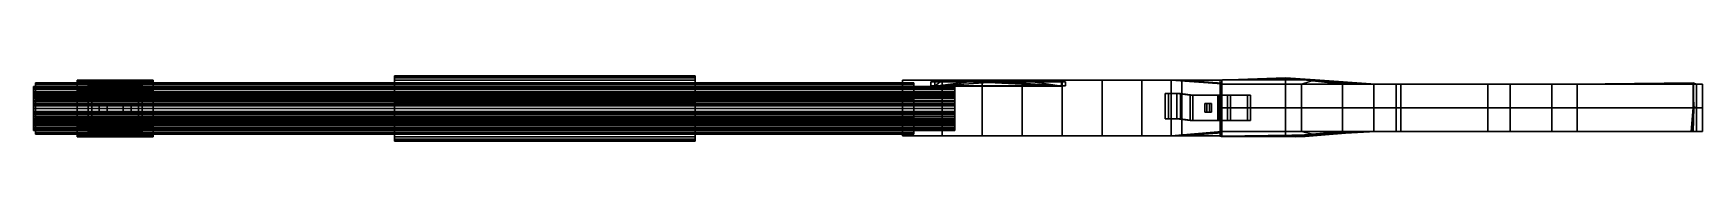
# Model space of a CAD drawing. Extents: x -2.47 to 3.04, y -0.05 to 0.17.
import ezdxf

# ---------------------------------------------------------------- set-up
doc = ezdxf.new("R2010")
doc.units = 0
for name, color, linetype in [('CORREDORA', 23, 'CONTINUOUS'), ('CUBO_6', 88, 'CONTINUOUS'), ('CUERPO', 88, 'CONTINUOUS'), ('CULATA', 88, 'CONTINUOUS'), ('GATILLO', 88, 'CONTINUOUS')]:
    doc.layers.add(name, color=color, linetype=linetype)

msp = doc.modelspace()

# ---------------------------------------------------------------- meshes
at = {"layer": 'CORREDORA'}
mesh = msp.add_polyface(dxfattribs=at)
corners = [(-1.2791, 0.0613, -0.1354), (-0.2868, 0.0613, -0.1354), (-1.2791, 0.0613, -0.2429), (-1.2791, 0.0613, -0.2429), (-0.2868, 0.0613, -0.2429), (-0.2868, 0.0613, -0.2429), (-1.2791, 0.08, -0.2412), (-1.2791, 0.08, -0.2412), (-0.2868, 0.08, -0.2412), (-0.2868, 0.08, -0.2412), (-1.2791, 0.0981, -0.2364), (-1.2791, 0.0981, -0.2364), (-0.2868, 0.0981, -0.2364), (-0.2868, 0.0981, -0.2364), (-1.2791, 0.1151, -0.2285), (-1.2791, 0.1151, -0.2285), (-0.2868, 0.1151, -0.2285), (-0.2868, 0.1151, -0.2285), (-1.2791, 0.1304, -0.2177), (-1.2791, 0.1304, -0.2177), (-0.2868, 0.1304, -0.2177), (-0.2868, 0.1304, -0.2177), (-1.2791, 0.1437, -0.2045), (-1.2791, 0.1437, -0.2045), (-0.2868, 0.1437, -0.2045), (-0.2868, 0.1437, -0.2045), (-1.2791, 0.1544, -0.1891), (-1.2791, 0.1544, -0.1891), (-0.2868, 0.1544, -0.1891), (-0.2868, 0.1544, -0.1891), (-1.2791, 0.1623, -0.1721), (-1.2791, 0.1623, -0.1721), (-0.2868, 0.1623, -0.1721), (-0.2868, 0.1623, -0.1721), (-1.2791, 0.1672, -0.154), (-1.2791, 0.1672, -0.154), (-0.2868, 0.1672, -0.154), (-0.2868, 0.1672, -0.154), (-1.2791, 0.1688, -0.1354), (-1.2791, 0.1688, -0.1354), (-0.2868, 0.1688, -0.1354), (-0.2868, 0.1688, -0.1354), (-1.2791, 0.1672, -0.1167), (-1.2791, 0.1672, -0.1167), (-0.2868, 0.1672, -0.1167), (-0.2868, 0.1672, -0.1167), (-1.2791, 0.1623, -0.0986), (-1.2791, 0.1623, -0.0986), (-0.2868, 0.1623, -0.0986), (-0.2868, 0.1623, -0.0986), (-1.2791, 0.1544, -0.0816), (-1.2791, 0.1544, -0.0816), (-0.2868, 0.1544, -0.0816), (-0.2868, 0.1544, -0.0816), (-1.2791, 0.1437, -0.0663), (-1.2791, 0.1437, -0.0663), (-0.2868, 0.1437, -0.0663), (-0.2868, 0.1437, -0.0663), (-1.2791, 0.1304, -0.053), (-1.2791, 0.1304, -0.053), (-0.2868, 0.1304, -0.053), (-0.2868, 0.1304, -0.053), (-1.2791, 0.1151, -0.0423), (-1.2791, 0.1151, -0.0423), (-0.2868, 0.1151, -0.0423), (-0.2868, 0.1151, -0.0423), (-1.2791, 0.0981, -0.0344), (-1.2791, 0.0981, -0.0344), (-0.2868, 0.0981, -0.0344), (-0.2868, 0.0981, -0.0344), (-1.2791, 0.08, -0.0295), (-1.2791, 0.08, -0.0295), (-0.2868, 0.08, -0.0295), (-0.2868, 0.08, -0.0295), (-1.2791, 0.0613, -0.0279), (-1.2791, 0.0613, -0.0279), (-0.2868, 0.0613, -0.0279), (-0.2868, 0.0613, -0.0279), (-1.2791, 0.0427, -0.0295), (-1.2791, 0.0427, -0.0295), (-0.2868, 0.0427, -0.0295), (-0.2868, 0.0427, -0.0295), (-1.2791, 0.0246, -0.0344), (-1.2791, 0.0246, -0.0344), (-0.2868, 0.0246, -0.0344), (-0.2868, 0.0246, -0.0344), (-1.2791, 0.0076, -0.0423), (-1.2791, 0.0076, -0.0423), (-0.2868, 0.0076, -0.0423), (-0.2868, 0.0076, -0.0423), (-1.2791, -0.0078, -0.053), (-1.2791, -0.0078, -0.053), (-0.2868, -0.0078, -0.053), (-0.2868, -0.0078, -0.053), (-1.2791, -0.021, -0.0663), (-1.2791, -0.021, -0.0663), (-0.2868, -0.021, -0.0663), (-0.2868, -0.021, -0.0663), (-1.2791, -0.0318, -0.0816), (-1.2791, -0.0318, -0.0816), (-0.2868, -0.0318, -0.0816), (-0.2868, -0.0318, -0.0816), (-1.2791, -0.0397, -0.0986), (-1.2791, -0.0397, -0.0986), (-0.2868, -0.0397, -0.0986), (-0.2868, -0.0397, -0.0986), (-1.2791, -0.0445, -0.1167), (-1.2791, -0.0445, -0.1167), (-0.2868, -0.0445, -0.1167), (-0.2868, -0.0445, -0.1167), (-1.2791, -0.0462, -0.1354), (-1.2791, -0.0462, -0.1354), (-0.2868, -0.0462, -0.1354), (-0.2868, -0.0462, -0.1354), (-1.2791, -0.0445, -0.154), (-1.2791, -0.0445, -0.154), (-0.2868, -0.0445, -0.154), (-0.2868, -0.0445, -0.154), (-1.2791, -0.0397, -0.1721), (-1.2791, -0.0397, -0.1721), (-0.2868, -0.0397, -0.1721), (-0.2868, -0.0397, -0.1721), (-1.2791, -0.0318, -0.1891), (-1.2791, -0.0318, -0.1891), (-0.2868, -0.0318, -0.1891), (-0.2868, -0.0318, -0.1891), (-1.2791, -0.021, -0.2045), (-1.2791, -0.021, -0.2045), (-0.2868, -0.021, -0.2045), (-0.2868, -0.021, -0.2045), (-1.2791, -0.0078, -0.2177), (-1.2791, -0.0078, -0.2177), (-0.2868, -0.0078, -0.2177), (-0.2868, -0.0078, -0.2177), (-1.2791, 0.0076, -0.2285), (-1.2791, 0.0076, -0.2285), (-0.2868, 0.0076, -0.2285), (-0.2868, 0.0076, -0.2285), (-1.2791, 0.0246, -0.2364), (-1.2791, 0.0246, -0.2364), (-0.2868, 0.0246, -0.2364), (-0.2868, 0.0246, -0.2364), (-1.2791, 0.0427, -0.2412), (-1.2791, 0.0427, -0.2412), (-0.2868, 0.0427, -0.2412), (-0.2868, 0.0427, -0.2412)]
mesh.append_faces([[corners[k] for k in face] for face in [(0, 2, 6, 6), (3, 4, 8, 7), (5, 1, 9, 9), (0, 6, 10, 10), (7, 8, 12, 11), (9, 1, 13, 13), (0, 10, 14, 14), (11, 12, 16, 15), (13, 1, 17, 17), (0, 14, 18, 18), (15, 16, 20, 19), (17, 1, 21, 21), (0, 18, 22, 22), (19, 20, 24, 23), (21, 1, 25, 25), (0, 22, 26, 26), (23, 24, 28, 27), (25, 1, 29, 29), (0, 26, 30, 30), (27, 28, 32, 31), (29, 1, 33, 33), (0, 30, 34, 34), (31, 32, 36, 35), (33, 1, 37, 37), (0, 34, 38, 38), (35, 36, 40, 39), (37, 1, 41, 41), (0, 38, 42, 42), (39, 40, 44, 43), (41, 1, 45, 45), (0, 42, 46, 46), (43, 44, 48, 47), (45, 1, 49, 49), (0, 46, 50, 50), (47, 48, 52, 51), (49, 1, 53, 53), (0, 50, 54, 54), (51, 52, 56, 55), (53, 1, 57, 57), (0, 54, 58, 58), (55, 56, 60, 59), (57, 1, 61, 61), (0, 58, 62, 62), (59, 60, 64, 63), (61, 1, 65, 65), (0, 62, 66, 66), (63, 64, 68, 67), (65, 1, 69, 69), (0, 66, 70, 70), (67, 68, 72, 71), (69, 1, 73, 73), (0, 70, 74, 74), (71, 72, 76, 75), (73, 1, 77, 77), (0, 74, 78, 78), (75, 76, 80, 79), (77, 1, 81, 81), (0, 78, 82, 82), (79, 80, 84, 83), (81, 1, 85, 85), (0, 82, 86, 86), (83, 84, 88, 87), (85, 1, 89, 89), (0, 86, 90, 90), (87, 88, 92, 91), (89, 1, 93, 93), (0, 90, 94, 94), (91, 92, 96, 95), (93, 1, 97, 97), (0, 94, 98, 98), (95, 96, 100, 99), (97, 1, 101, 101), (0, 98, 102, 102), (99, 100, 104, 103), (101, 1, 105, 105), (0, 102, 106, 106), (103, 104, 108, 107), (105, 1, 109, 109), (0, 106, 110, 110), (107, 108, 112, 111), (109, 1, 113, 113), (0, 110, 114, 114), (111, 112, 116, 115), (113, 1, 117, 117), (0, 114, 118, 118), (115, 116, 120, 119), (117, 1, 121, 121), (0, 118, 122, 122), (119, 120, 124, 123), (121, 1, 125, 125), (0, 122, 126, 126), (123, 124, 128, 127), (125, 1, 129, 129), (0, 126, 130, 130), (127, 128, 132, 131), (129, 1, 133, 133), (0, 130, 134, 134), (131, 132, 136, 135), (133, 1, 137, 137), (0, 134, 138, 138), (135, 136, 140, 139), (137, 1, 141, 141), (0, 138, 142, 142), (139, 140, 144, 143), (141, 1, 145, 145), (0, 142, 2, 2), (143, 144, 4, 3), (145, 1, 5, 5)]])
at = {"layer": 'CUBO_6'}
mesh = msp.add_polyface(dxfattribs=at)
corners = [(0.4903, 0.1364, -0.0224), (0.4903, 0.1364, 0.0942), (0.9352, 0.1364, -0.0224), (0.9352, 0.1364, 0.0942), (0.9352, 0.1491, -0.0224), (0.9352, 0.1491, 0.0942), (0.4903, 0.1491, -0.0224), (0.4903, 0.1491, 0.0942)]
mesh.append_faces([[corners[k] for k in face] for face in [(0, 1, 3, 2), (2, 3, 5, 4), (4, 5, 7, 6), (6, 7, 1, 0), (1, 7, 5, 3), (6, 0, 2, 4)]])
at = {"layer": 'CUERPO'}
mesh = msp.add_polyface(dxfattribs=at)
corners = [(0.3968, 0.1547, -0.2248), (0.3968, 0.1547, -0.1555), (0.3968, -0.0289, -0.1555), (0.3968, -0.0289, -0.2248), (0.3968, 0.1547, -0.0862), (0.3968, -0.0289, -0.0862), (0.3968, 0.1547, -0.0169), (0.3968, -0.0289, -0.0169), (0.3968, 0.1547, 0.0524), (0.3968, -0.0289, 0.0524), (0.3968, 0.1547, 0.1216), (0.3968, -0.0289, 0.1216), (0.4343, 0.0613, -0.2199), (0.4343, 0.0613, -0.1356), (0.4343, 0.076, -0.2187), (0.4343, 0.0902, -0.2149), (0.4343, 0.1035, -0.2086), (0.4343, 0.1156, -0.2002), (0.4343, 0.126, -0.1898), (0.4343, 0.1344, -0.1778), (0.4343, 0.1406, -0.1644), (0.4343, 0.1444, -0.1502), (0.4343, 0.1457, -0.1356), (0.4343, 0.1444, -0.1209), (0.4343, 0.1406, -0.1067), (0.4343, 0.1344, -0.0934), (0.4343, 0.126, -0.0813), (0.4343, 0.1156, -0.0709), (0.4343, 0.1035, -0.0625), (0.4343, 0.0902, -0.0563), (-2.4709, 0.0609, 0.1148), (0.57, 0.0609, 0.1148), (0.57, 0.0483, 0.1137), (-2.4709, 0.0483, 0.1137), (0.57, 0.0361, 0.1105), (-2.4709, 0.0361, 0.1105), (0.57, 0.0246, 0.1051), (-2.4709, 0.0246, 0.1051), (0.57, 0.0143, 0.0979), (-2.4709, 0.0143, 0.0979), (0.57, 0.0053, 0.0889), (-2.4709, 0.0053, 0.0889), (0.57, -0.0019, 0.0786), (-2.4709, -0.0019, 0.0786), (0.57, -0.0073, 0.0671), (-2.4709, -0.0073, 0.0671), (0.57, -0.0105, 0.0549), (-2.4709, -0.0105, 0.0549), (0.57, -0.0116, 0.0423), (-2.4709, -0.0116, 0.0423), (0.57, -0.0105, 0.0297), (-2.4709, -0.0105, 0.0297), (0.57, -0.0073, 0.0175), (-2.4709, -0.0073, 0.0175), (0.57, -0.0019, 0.0061), (-2.4709, -0.0019, 0.0061), (0.57, 0.0053, -0.0043), (-2.4709, 0.0053, -0.0043), (0.57, 0.0143, -0.0132), (-2.4709, 0.0143, -0.0132), (0.57, 0.0246, -0.0205), (-2.4709, 0.0246, -0.0205), (0.57, 0.0361, -0.0258), (-2.4709, 0.0361, -0.0258), (0.57, 0.0483, -0.0291), (-2.4709, 0.0483, -0.0291), (0.57, 0.0609, -0.0302), (-2.4709, 0.0609, -0.0302)]
mesh.append_faces([[corners[k] for k in face] for face in [(0, 1, 2, 3), (1, 4, 5, 2), (4, 6, 7, 5), (6, 8, 9, 7), (8, 10, 11, 9), (12, 13, 14, 14), (14, 13, 15, 15), (15, 13, 16, 16), (16, 13, 17, 17), (17, 13, 18, 18), (18, 13, 19, 19), (19, 13, 20, 20), (20, 13, 21, 21), (21, 13, 22, 22), (22, 13, 23, 23), (23, 13, 24, 24), (24, 13, 25, 25), (25, 13, 26, 26), (26, 13, 27, 27), (27, 13, 28, 28), (28, 13, 29, 29), (30, 31, 32, 33), (33, 32, 34, 35), (35, 34, 36, 37), (37, 36, 38, 39), (39, 38, 40, 41), (41, 40, 42, 43), (43, 42, 44, 45), (45, 44, 46, 47), (47, 46, 48, 49), (49, 48, 50, 51), (51, 50, 52, 53), (53, 52, 54, 55), (55, 54, 56, 57), (57, 56, 58, 59), (59, 58, 60, 61), (61, 60, 62, 63), (63, 62, 64, 65), (65, 64, 66, 67)]])
mesh = msp.add_polyface(dxfattribs=at)
corners = [(-2.4643, 0.1344, -0.0934), (0.4343, 0.1344, -0.0934), (0.4343, 0.126, -0.0813), (-2.4643, 0.126, -0.0813), (0.4343, 0.1156, -0.0709), (-2.4643, 0.1156, -0.0709), (0.4343, 0.1035, -0.0625), (-2.4643, 0.1035, -0.0625), (0.4343, 0.0902, -0.0563), (-2.4643, 0.0902, -0.0563), (0.4343, 0.076, -0.0525), (-2.4643, 0.076, -0.0525), (0.4343, 0.0613, -0.0512), (-2.4643, 0.0613, -0.0512), (-2.4709, 0.0735, -0.0291), (0.57, 0.0735, -0.0291), (0.57, 0.0857, -0.0258), (-2.4709, 0.0857, -0.0258), (0.57, 0.0701, -0.0099), (-2.4709, 0.0701, -0.0099), (-2.4709, 0.079, -0.0075), (0.57, 0.079, -0.0075), (0.57, 0.0971, -0.0205), (-2.4709, 0.0971, -0.0205), (-2.4709, 0.0874, -0.0036), (0.57, 0.0874, -0.0036), (0.57, 0.1075, -0.0132), (-2.4709, 0.1075, -0.0132), (-2.4709, 0.095, 0.0017), (0.57, 0.095, 0.0017), (0.57, 0.1164, -0.0043), (-2.4709, 0.1164, -0.0043), (-2.4709, 0.1015, 0.0082), (0.57, 0.1015, 0.0082), (0.57, 0.1237, 0.0061), (-2.4709, 0.1237, 0.0061), (-2.4709, 0.1068, 0.0158), (0.57, 0.1068, 0.0158), (0.57, 0.129, 0.0175), (-2.4709, 0.129, 0.0175), (-2.4709, 0.1107, 0.0242), (0.57, 0.1107, 0.0242), (0.57, 0.1323, 0.0297), (-2.4709, 0.1323, 0.0297), (-2.4709, 0.1131, 0.0331), (0.57, 0.1131, 0.0331), (0.57, 0.1334, 0.0423), (-2.4709, 0.1334, 0.0423), (-2.4709, 0.1139, 0.0423), (0.57, 0.1139, 0.0423), (0.57, 0.1323, 0.0549), (-2.4709, 0.1323, 0.0549), (-2.4709, 0.1131, 0.0515), (0.57, 0.1131, 0.0515), (0.57, 0.129, 0.0671), (-2.4709, 0.129, 0.0671), (-2.4709, 0.1107, 0.0605), (0.57, 0.1107, 0.0605), (0.57, 0.1237, 0.0786), (-2.4709, 0.1237, 0.0786), (-2.4709, 0.1068, 0.0688), (0.57, 0.1068, 0.0688), (0.57, 0.1164, 0.0889), (-2.4709, 0.1164, 0.0889), (-2.4709, 0.1015, 0.0764), (0.57, 0.1015, 0.0764), (0.57, 0.1075, 0.0979), (-2.4709, 0.1075, 0.0979), (-2.4709, 0.095, 0.083), (0.57, 0.095, 0.083), (0.57, 0.0971, 0.1051), (-2.4709, 0.0971, 0.1051), (-2.4709, 0.0874, 0.0883), (0.57, 0.0874, 0.0883), (0.57, 0.0857, 0.1105), (-2.4709, 0.0857, 0.1105), (-2.4709, 0.079, 0.0922), (0.57, 0.079, 0.0922), (0.57, 0.0735, 0.1137), (-2.4709, 0.0735, 0.1137), (-2.4709, 0.0701, 0.0946), (0.57, 0.0701, 0.0946), (0.57, 0.0609, 0.1148), (-2.4709, 0.0609, 0.1148)]
mesh.append_faces([[corners[k] for k in face] for face in [(0, 1, 2, 3), (3, 2, 4, 5), (5, 4, 6, 7), (7, 6, 8, 9), (9, 8, 10, 11), (11, 10, 12, 13), (14, 15, 16, 17), (18, 19, 20, 21), (17, 16, 22, 23), (21, 20, 24, 25), (23, 22, 26, 27), (25, 24, 28, 29), (27, 26, 30, 31), (29, 28, 32, 33), (31, 30, 34, 35), (33, 32, 36, 37), (35, 34, 38, 39), (37, 36, 40, 41), (39, 38, 42, 43), (41, 40, 44, 45), (43, 42, 46, 47), (45, 44, 48, 49), (47, 46, 50, 51), (49, 48, 52, 53), (51, 50, 54, 55), (53, 52, 56, 57), (55, 54, 58, 59), (57, 56, 60, 61), (59, 58, 62, 63), (61, 60, 64, 65), (63, 62, 66, 67), (65, 64, 68, 69), (67, 66, 70, 71), (69, 68, 72, 73), (71, 70, 74, 75), (73, 72, 76, 77), (75, 74, 78, 79), (77, 76, 80, 81), (79, 78, 82, 83)]])
mesh = msp.add_polyface(dxfattribs=at)
corners = [(-2.4643, 0.0613, -0.1356), (-2.4643, 0.0613, -0.2199), (-2.4643, 0.076, -0.2187), (-2.4643, 0.0902, -0.2149), (-2.4643, 0.1035, -0.2086), (-2.4709, 0.0609, -0.0107), (-2.4709, 0.0609, -0.0302), (-2.4709, 0.0735, -0.0291), (-2.4709, 0.0701, -0.0099), (-2.4709, 0.0857, -0.0258), (-2.4709, 0.079, -0.0075), (-2.4709, 0.0971, -0.0205), (-2.4709, 0.0874, -0.0036), (-2.4709, 0.1075, -0.0132), (-2.4709, 0.095, 0.0017), (-2.4709, 0.1164, -0.0043), (-2.4709, 0.1015, 0.0082), (-2.4709, 0.1237, 0.0061), (-2.4709, 0.1068, 0.0158), (-2.4709, 0.129, 0.0175), (-2.4709, 0.1107, 0.0242), (-2.4709, 0.1323, 0.0297), (-2.4709, 0.1131, 0.0331), (-2.4709, 0.1334, 0.0423), (-2.4709, 0.1139, 0.0423), (-2.4709, 0.1323, 0.0549), (-2.4709, 0.1131, 0.0515), (-2.4709, 0.129, 0.0671), (-2.4709, 0.1107, 0.0605), (-2.4709, 0.1237, 0.0786), (-2.4709, 0.1068, 0.0688), (-2.4709, 0.1164, 0.0889), (-2.4709, 0.1015, 0.0764), (-2.4709, 0.1075, 0.0979), (-2.4709, 0.095, 0.083), (-2.4709, 0.0971, 0.1051), (-2.4709, 0.0874, 0.0883), (-2.4709, 0.0857, 0.1105), (-2.4709, 0.079, 0.0922), (-2.4709, 0.0735, 0.1137), (-2.4709, 0.0701, 0.0946), (-2.4709, 0.0609, 0.1148), (-2.4709, 0.0609, 0.0954), (-2.4709, 0.0483, 0.1137), (-2.4709, 0.0517, 0.0946), (-2.4709, 0.0361, 0.1105), (-2.4709, 0.0427, 0.0922), (-2.4709, 0.0246, 0.1051), (-2.4709, 0.0343, 0.0883), (-2.4709, 0.0143, 0.0979), (-2.4709, 0.0268, 0.083), (-2.4709, 0.0053, 0.0889), (-2.4709, 0.0202, 0.0764), (-2.4709, -0.0019, 0.0786), (-2.4709, 0.0149, 0.0688), (-2.4709, -0.0073, 0.0671), (-2.4709, 0.011, 0.0605), (-2.4709, -0.0105, 0.0549), (-2.4709, 0.0086, 0.0515), (-2.4709, -0.0116, 0.0423), (-2.4709, 0.0078, 0.0423), (-2.4709, -0.0105, 0.0297), (-2.4709, 0.0086, 0.0331), (-2.4709, -0.0073, 0.0175), (-2.4709, 0.011, 0.0242), (-2.4709, -0.0019, 0.0061), (-2.4709, 0.0149, 0.0158), (-2.4709, 0.0053, -0.0043), (-2.4709, 0.0202, 0.0082), (-2.4709, 0.0143, -0.0132), (-2.4709, 0.0268, 0.0017), (-2.4709, 0.0246, -0.0205), (-2.4709, 0.0343, -0.0036), (-2.4709, 0.0361, -0.0258), (-2.4709, 0.0427, -0.0075), (-2.4709, 0.0483, -0.0291), (-2.4709, 0.0517, -0.0099)]
mesh.append_faces([[corners[k] for k in face] for face in [(0, 1, 2, 2), (0, 2, 3, 3), (0, 3, 4, 4), (5, 6, 7, 8), (8, 7, 9, 10), (10, 9, 11, 12), (12, 11, 13, 14), (14, 13, 15, 16), (16, 15, 17, 18), (18, 17, 19, 20), (20, 19, 21, 22), (22, 21, 23, 24), (24, 23, 25, 26), (26, 25, 27, 28), (28, 27, 29, 30), (30, 29, 31, 32), (32, 31, 33, 34), (34, 33, 35, 36), (36, 35, 37, 38), (38, 37, 39, 40), (40, 39, 41, 42), (42, 41, 43, 44), (44, 43, 45, 46), (46, 45, 47, 48), (48, 47, 49, 50), (50, 49, 51, 52), (52, 51, 53, 54), (54, 53, 55, 56), (56, 55, 57, 58), (58, 57, 59, 60), (60, 59, 61, 62), (62, 61, 63, 64), (64, 63, 65, 66), (66, 65, 67, 68), (68, 67, 69, 70), (70, 69, 71, 72), (72, 71, 73, 74), (74, 73, 75, 76), (76, 75, 6, 5)]])
mesh = msp.add_polyface(dxfattribs=at)
corners = [(-2.0755, 0.1548, -0.1377), (-2.0755, 0.0613, -0.1377), (-2.0755, 0.1534, -0.1214), (-2.0755, 0.1492, -0.1057), (-2.0755, 0.1423, -0.0909), (-2.0755, 0.1329, -0.0776), (-2.0755, 0.1214, -0.066), (-2.0755, 0.1081, -0.0567), (-2.0755, 0.0933, -0.0498), (-2.0755, 0.0776, -0.0456), (-2.0755, 0.0613, -0.0442), (-2.0755, 0.0451, -0.0456), (-2.0755, 0.0294, -0.0498), (-2.0755, 0.0146, -0.0567), (-2.0755, 0.0012, -0.066), (-2.0755, -0.0103, -0.0776), (-2.0755, -0.0196, -0.0909), (-2.0755, -0.0265, -0.1057), (-2.0755, -0.0307, -0.1214), (-2.0755, -0.0322, -0.1377), (-2.0755, -0.0307, -0.1539), (-2.0755, -0.0265, -0.1696), (-2.0755, -0.0196, -0.1844), (-2.0755, -0.0103, -0.1978), (-2.0755, 0.0012, -0.2093), (-2.0755, 0.0146, -0.2186), (-2.0755, 0.0294, -0.2255), (-2.0755, 0.0451, -0.2297), (-2.0755, 0.0613, -0.2312), (-2.4643, 0.0613, -0.2199), (0.4343, 0.0613, -0.2199), (0.4343, 0.076, -0.2187), (-2.4643, 0.076, -0.2187), (0.4343, 0.0902, -0.2149), (-2.4643, 0.0902, -0.2149), (0.4343, 0.1035, -0.2086), (-2.4643, 0.1035, -0.2086), (0.4343, 0.1156, -0.2002), (-2.4643, 0.1156, -0.2002), (0.4343, 0.126, -0.1898), (-2.4643, 0.126, -0.1898), (0.4343, 0.1344, -0.1778), (-2.4643, 0.1344, -0.1778), (0.4343, 0.1406, -0.1644), (-2.4643, 0.1406, -0.1644), (0.4343, 0.1444, -0.1502), (-2.4643, 0.1444, -0.1502), (0.4343, 0.1457, -0.1356), (-2.4643, 0.1457, -0.1356), (0.4343, 0.1444, -0.1209), (-2.4643, 0.1444, -0.1209), (0.4343, 0.1406, -0.1067), (-2.4643, 0.1406, -0.1067), (0.4343, 0.1344, -0.0934), (-2.4643, 0.1344, -0.0934)]
mesh.append_faces([[corners[k] for k in face] for face in [(0, 1, 2, 2), (2, 1, 3, 3), (3, 1, 4, 4), (4, 1, 5, 5), (5, 1, 6, 6), (6, 1, 7, 7), (7, 1, 8, 8), (8, 1, 9, 9), (9, 1, 10, 10), (10, 1, 11, 11), (11, 1, 12, 12), (12, 1, 13, 13), (13, 1, 14, 14), (14, 1, 15, 15), (15, 1, 16, 16), (16, 1, 17, 17), (17, 1, 18, 18), (18, 1, 19, 19), (19, 1, 20, 20), (20, 1, 21, 21), (21, 1, 22, 22), (22, 1, 23, 23), (23, 1, 24, 24), (24, 1, 25, 25), (25, 1, 26, 26), (26, 1, 27, 27), (27, 1, 28, 28), (29, 30, 31, 32), (32, 31, 33, 34), (34, 33, 35, 36), (36, 35, 37, 38), (38, 37, 39, 40), (40, 39, 41, 42), (42, 41, 43, 44), (44, 43, 45, 46), (46, 45, 47, 48), (48, 47, 49, 50), (50, 49, 51, 52), (52, 51, 53, 54)]])
mesh = msp.add_polyface(dxfattribs=at)
corners = [(-2.3263, 0.0613, -0.1377), (-2.3263, 0.0613, -0.2312), (-2.3263, 0.0776, -0.2297), (-2.3263, 0.0933, -0.2255), (-2.3263, 0.1081, -0.2186), (-2.3263, 0.1214, -0.2093), (-2.3263, 0.1329, -0.1978), (-2.3263, 0.1423, -0.1844), (-2.4643, 0.0613, -0.1356), (-2.4643, 0.1035, -0.2086), (-2.4643, 0.1156, -0.2002), (-2.4643, 0.126, -0.1898), (-2.4643, 0.1344, -0.1778), (-2.4643, 0.1406, -0.1644), (-2.4643, 0.1444, -0.1502), (-2.4643, 0.1457, -0.1356), (-2.4643, 0.1444, -0.1209), (-2.4643, 0.1406, -0.1067), (-2.4643, 0.1344, -0.0934), (-2.4643, 0.126, -0.0813), (-2.4643, 0.1156, -0.0709), (-2.4643, 0.1035, -0.0625), (-2.4643, 0.0902, -0.0563), (-2.4643, 0.076, -0.0525), (-2.4643, 0.0613, -0.0512), (-2.4643, 0.0467, -0.0525), (-2.4643, 0.0325, -0.0563), (-2.4643, 0.0191, -0.0625), (-2.4643, 0.0071, -0.0709), (-2.4643, -0.0033, -0.0813), (-2.4643, -0.0117, -0.0934), (-2.4643, -0.018, -0.1067), (-2.4643, -0.0218, -0.1209), (-2.4643, -0.023, -0.1356), (-2.4643, -0.0218, -0.1502), (-2.4643, -0.018, -0.1644), (-2.4643, -0.0117, -0.1778), (-2.4643, -0.0033, -0.1898), (-2.4643, 0.0071, -0.2002), (-2.4643, 0.0191, -0.2086), (-2.4643, 0.0325, -0.2149), (-2.4643, 0.0467, -0.2187), (-2.4643, 0.0613, -0.2199)]
mesh.append_faces([[corners[k] for k in face] for face in [(0, 1, 2, 2), (0, 2, 3, 3), (0, 3, 4, 4), (0, 4, 5, 5), (0, 5, 6, 6), (0, 6, 7, 7), (8, 9, 10, 10), (8, 10, 11, 11), (8, 11, 12, 12), (8, 12, 13, 13), (8, 13, 14, 14), (8, 14, 15, 15), (8, 15, 16, 16), (8, 16, 17, 17), (8, 17, 18, 18), (8, 18, 19, 19), (8, 19, 20, 20), (8, 20, 21, 21), (8, 21, 22, 22), (8, 22, 23, 23), (8, 23, 24, 24), (8, 24, 25, 25), (8, 25, 26, 26), (8, 26, 27, 27), (8, 27, 28, 28), (8, 28, 29, 29), (8, 29, 30, 30), (8, 30, 31, 31), (8, 31, 32, 32), (8, 32, 33, 33), (8, 33, 34, 34), (8, 34, 35, 35), (8, 35, 36, 36), (8, 36, 37, 37), (8, 37, 38, 38), (8, 38, 39, 39), (8, 39, 40, 40), (8, 40, 41, 41), (8, 41, 42, 42)]])
mesh = msp.add_polyface(dxfattribs=at)
corners = [(-2.1483, 0.0746, 0.1096), (-2.1748, 0.0746, 0.1542), (-2.2538, 0.0746, 0.1072), (-2.2272, 0.0746, 0.0627), (-2.2538, 0.0461, 0.1072), (-2.1748, 0.0461, 0.1542), (-2.1241, 0.0857, -0.0498), (-2.1241, 0.0857, -0.0238), (-2.2779, 0.0857, -0.0238), (-2.2779, 0.0857, -0.0498), (-2.2779, 0.035, -0.0238), (-2.2779, 0.035, -0.0498), (-2.1241, 0.035, -0.0238), (-2.1241, 0.035, -0.0498), (-2.2904, 0.0609, 0.0455), (-2.2904, 0.0609, -0.0317), (-2.2904, 0.0743, -0.0305), (-2.2904, 0.0609, -0.0317), (-2.1114, 0.0609, -0.0317), (-2.1114, 0.0743, -0.0305), (-2.2904, 0.0743, -0.0305), (-2.2904, 0.0873, -0.027), (-2.1114, 0.0873, -0.027), (-2.2904, 0.0873, -0.027), (-2.2904, 0.0995, -0.0213), (-2.1114, 0.0995, -0.0213), (-2.2904, 0.0995, -0.0213), (-2.2904, 0.1105, -0.0136), (-2.2904, 0.12, -0.0041), (-2.2904, 0.1277, 0.0069), (-2.2904, 0.1334, 0.0191), (-2.2904, 0.1369, 0.0321), (-2.2904, 0.1381, 0.0455), (-2.2904, 0.1369, 0.0589), (-2.2904, 0.1334, 0.0719), (-2.2904, 0.1277, 0.0841), (-2.2904, 0.12, 0.0951), (-2.2904, 0.1105, 0.1047), (-2.2904, 0.0995, 0.1124), (-2.2904, 0.0873, 0.1181), (-2.2904, 0.0743, 0.1215), (-2.2904, 0.0609, 0.1227), (-2.3263, 0.0613, -0.1377), (-2.3263, 0.1423, -0.1844), (-2.3263, 0.1492, -0.1696), (-2.3263, 0.1534, -0.1539), (-2.3263, 0.1548, -0.1377), (-2.3263, 0.1534, -0.1214), (-2.3263, 0.1492, -0.1057), (-2.3263, 0.1423, -0.0909), (-2.3263, 0.1329, -0.0776), (-2.3263, 0.1214, -0.066), (-2.3263, 0.1081, -0.0567), (-2.3263, 0.0933, -0.0498), (-2.3263, 0.0776, -0.0456), (-2.3263, 0.0613, -0.0442)]
mesh.append_faces([[corners[k] for k in face] for face in [(0, 1, 2, 3), (4, 2, 1, 5), (6, 7, 8, 9), (9, 8, 10, 11), (10, 8, 7, 12), (9, 11, 13, 6), (14, 15, 16, 16), (17, 18, 19, 20), (14, 16, 21, 21), (20, 19, 22, 23), (14, 21, 24, 24), (23, 22, 25, 26), (14, 24, 27, 27), (14, 27, 28, 28), (14, 28, 29, 29), (14, 29, 30, 30), (14, 30, 31, 31), (14, 31, 32, 32), (14, 32, 33, 33), (14, 33, 34, 34), (14, 34, 35, 35), (14, 35, 36, 36), (14, 36, 37, 37), (14, 37, 38, 38), (14, 38, 39, 39), (14, 39, 40, 40), (14, 40, 41, 41), (42, 43, 44, 44), (42, 44, 45, 45), (42, 45, 46, 46), (42, 46, 47, 47), (42, 47, 48, 48), (42, 48, 49, 49), (42, 49, 50, 50), (42, 50, 51, 51), (42, 51, 52, 52), (42, 52, 53, 53), (42, 53, 54, 54), (42, 54, 55, 55)]])
mesh = msp.add_polyface(dxfattribs=at)
corners = [(-2.1114, 0.0609, -0.0317), (-2.1114, 0.0609, 0.0455), (-2.1114, 0.0743, -0.0305), (-2.1114, 0.0873, -0.027), (-2.1114, 0.0995, -0.0213), (-2.2904, 0.0995, -0.0213), (-2.1114, 0.0995, -0.0213), (-2.1114, 0.1105, -0.0136), (-2.2904, 0.1105, -0.0136), (-2.1114, 0.1105, -0.0136), (-2.1114, 0.12, -0.0041), (-2.2904, 0.12, -0.0041), (-2.1114, 0.12, -0.0041), (-2.1114, 0.1277, 0.0069), (-2.2904, 0.1277, 0.0069), (-2.1114, 0.1277, 0.0069), (-2.1114, 0.1334, 0.0191), (-2.2904, 0.1334, 0.0191), (-2.1114, 0.1369, 0.0321), (-2.2904, 0.1369, 0.0321), (-2.1114, 0.1381, 0.0455), (-2.2904, 0.1381, 0.0455), (-2.1114, 0.1369, 0.0589), (-2.2904, 0.1369, 0.0589), (-2.1114, 0.1334, 0.0719), (-2.2904, 0.1334, 0.0719), (-2.1114, 0.1277, 0.0841), (-2.2904, 0.1277, 0.0841), (-2.1114, 0.12, 0.0951), (-2.2904, 0.12, 0.0951), (-2.1114, 0.1105, 0.1047), (-2.2904, 0.1105, 0.1047), (-2.1114, 0.0995, 0.1124), (-2.2904, 0.0995, 0.1124), (-2.1114, 0.0873, 0.1181), (-2.2904, 0.0873, 0.1181), (-2.1114, 0.0743, 0.1215), (-2.2904, 0.0743, 0.1215), (-2.1114, 0.0609, 0.1227), (-2.2904, 0.0609, 0.1227), (-2.3263, 0.0613, -0.2312), (-2.0755, 0.0613, -0.2312), (-2.0755, 0.0776, -0.2297), (-2.3263, 0.0776, -0.2297), (-2.0755, 0.0933, -0.2255), (-2.3263, 0.0933, -0.2255), (-2.0755, 0.1081, -0.2186), (-2.3263, 0.1081, -0.2186), (-2.0755, 0.1214, -0.2093), (-2.3263, 0.1214, -0.2093), (-2.0755, 0.1329, -0.1978), (-2.3263, 0.1329, -0.1978), (-2.0755, 0.1423, -0.1844), (-2.3263, 0.1423, -0.1844), (-2.0755, 0.1492, -0.1696), (-2.3263, 0.1492, -0.1696), (-2.0755, 0.1534, -0.1539), (-2.3263, 0.1534, -0.1539), (-2.0755, 0.1548, -0.1377), (-2.3263, 0.1548, -0.1377), (-2.0755, 0.1534, -0.1214), (-2.3263, 0.1534, -0.1214), (-2.0755, 0.1492, -0.1057), (-2.3263, 0.1492, -0.1057), (-2.0755, 0.1423, -0.0909), (-2.3263, 0.1423, -0.0909), (-2.0755, 0.1329, -0.0776), (-2.3263, 0.1329, -0.0776), (-2.0755, 0.1214, -0.066), (-2.3263, 0.1214, -0.066), (-2.0755, 0.1081, -0.0567), (-2.3263, 0.1081, -0.0567), (-2.0755, 0.0933, -0.0498), (-2.3263, 0.0933, -0.0498), (-2.0755, 0.0776, -0.0456), (-2.3263, 0.0776, -0.0456), (-2.0755, 0.0613, -0.0442), (-2.3263, 0.0613, -0.0442)]
mesh.append_faces([[corners[k] for k in face] for face in [(0, 1, 2, 2), (2, 1, 3, 3), (3, 1, 4, 4), (5, 6, 7, 8), (4, 1, 9, 9), (8, 7, 10, 11), (9, 1, 12, 12), (11, 10, 13, 14), (12, 1, 15, 15), (14, 13, 16, 17), (17, 16, 18, 19), (19, 18, 20, 21), (21, 20, 22, 23), (23, 22, 24, 25), (25, 24, 26, 27), (27, 26, 28, 29), (29, 28, 30, 31), (31, 30, 32, 33), (33, 32, 34, 35), (35, 34, 36, 37), (37, 36, 38, 39), (40, 41, 42, 43), (43, 42, 44, 45), (45, 44, 46, 47), (47, 46, 48, 49), (49, 48, 50, 51), (51, 50, 52, 53), (53, 52, 54, 55), (55, 54, 56, 57), (57, 56, 58, 59), (59, 58, 60, 61), (61, 60, 62, 63), (63, 62, 64, 65), (65, 64, 66, 67), (67, 66, 68, 69), (69, 68, 70, 71), (71, 70, 72, 73), (73, 72, 74, 75), (75, 74, 76, 77)]])
mesh = msp.add_polyface(dxfattribs=at)
corners = [(-2.1114, 0.1277, 0.0069), (-2.1114, 0.0609, 0.0455), (-2.1114, 0.1334, 0.0191), (-2.1114, 0.1369, 0.0321), (-2.1114, 0.1381, 0.0455), (-2.1114, 0.1369, 0.0589), (-2.1114, 0.1334, 0.0719), (-2.1114, 0.1277, 0.0841), (-2.1114, 0.12, 0.0951), (-2.1114, 0.1105, 0.1047), (-2.1114, 0.0995, 0.1124), (-2.1114, 0.0873, 0.1181), (-2.1114, 0.0743, 0.1215), (-2.1114, 0.0609, 0.1227), (-2.1114, 0.0475, 0.1215), (-2.1114, 0.0345, 0.1181), (-2.1114, 0.0223, 0.1124), (-2.1114, 0.0113, 0.1047), (-2.1114, 0.0017, 0.0951), (-2.1114, -0.006, 0.0841), (-2.1114, -0.0117, 0.0719), (-2.1114, -0.0151, 0.0589), (-2.1114, -0.0163, 0.0455), (-2.1114, -0.0151, 0.0321), (-2.1114, -0.0117, 0.0191), (-2.1114, -0.006, 0.0069), (-2.1114, 0.0017, -0.0041), (-2.1114, 0.0113, -0.0136), (-2.1114, 0.0223, -0.0213), (-2.1114, 0.0345, -0.027), (-2.1114, 0.0475, -0.0305), (-2.1114, 0.0609, -0.0317), (-2.0755, 0.0613, -0.2312), (-2.0755, 0.0613, -0.1377), (-2.0755, 0.0776, -0.2297), (-2.0755, 0.0933, -0.2255), (-2.0755, 0.1081, -0.2186), (-2.0755, 0.1214, -0.2093), (-2.0755, 0.1329, -0.1978), (-2.0755, 0.1423, -0.1844), (-2.0755, 0.1492, -0.1696), (-2.0755, 0.1534, -0.1539), (-2.0755, 0.1548, -0.1377)]
mesh.append_faces([[corners[k] for k in face] for face in [(0, 1, 2, 2), (2, 1, 3, 3), (3, 1, 4, 4), (4, 1, 5, 5), (5, 1, 6, 6), (6, 1, 7, 7), (7, 1, 8, 8), (8, 1, 9, 9), (9, 1, 10, 10), (10, 1, 11, 11), (11, 1, 12, 12), (12, 1, 13, 13), (13, 1, 14, 14), (14, 1, 15, 15), (15, 1, 16, 16), (16, 1, 17, 17), (17, 1, 18, 18), (18, 1, 19, 19), (19, 1, 20, 20), (20, 1, 21, 21), (21, 1, 22, 22), (22, 1, 23, 23), (23, 1, 24, 24), (24, 1, 25, 25), (25, 1, 26, 26), (26, 1, 27, 27), (27, 1, 28, 28), (28, 1, 29, 29), (29, 1, 30, 30), (30, 1, 31, 31), (32, 33, 34, 34), (34, 33, 35, 35), (35, 33, 36, 36), (36, 33, 37, 37), (37, 33, 38, 38), (38, 33, 39, 39), (39, 33, 40, 40), (40, 33, 41, 41), (41, 33, 42, 42)]])
mesh = msp.add_polyface(dxfattribs=at)
corners = [(0.3968, -0.0289, -0.2248), (0.3968, -0.0289, -0.1555), (0.5286, -0.0289, -0.1555), (0.5286, -0.0289, -0.2248), (0.3968, -0.0289, -0.0862), (0.5286, -0.0289, -0.0862), (0.3968, -0.0289, -0.0169), (0.5286, -0.0289, -0.0169), (0.3968, -0.0289, 0.0524), (0.5286, -0.0289, 0.0524), (0.3968, -0.0289, 0.1216), (0.5286, -0.0289, 0.1216), (0.5286, 0.1547, -0.2248), (0.5286, 0.1547, -0.1555), (0.3968, 0.1547, -0.1555), (0.3968, 0.1547, -0.2248), (0.5286, 0.1547, -0.0862), (0.3968, 0.1547, -0.0862), (0.5286, 0.1547, -0.0169), (0.3968, 0.1547, -0.0169), (0.5039, 0.1547, 0.0524), (0.3968, 0.1547, 0.0524), (0.5039, 0.1547, -0.0147), (0.5286, 0.1547, -0.0147), (0.5039, 0.1547, 0.0907), (0.5286, 0.1547, 0.0907), (0.5286, 0.1547, 0.1216), (0.3968, 0.1547, 0.1216), (0.5039, 0.1547, 0.0907), (0.5039, 0.1547, 0.0524), (0.5039, 0.1347, 0.0907), (0.5039, 0.1347, -0.0147), (0.5039, 0.1547, -0.0147), (0.5286, 0.1547, -0.0147), (0.6604, 0.1547, -0.0147), (0.4343, 0.0902, -0.0563), (0.4343, 0.0613, -0.1356), (0.4343, 0.076, -0.0525), (0.4343, 0.0613, -0.0512), (0.4343, 0.0467, -0.0525), (0.4343, 0.0325, -0.0563), (0.4343, 0.0191, -0.0625), (0.4343, 0.0071, -0.0709), (0.4343, -0.0033, -0.0813), (0.4343, -0.0117, -0.0934), (0.4343, -0.018, -0.1067), (0.4343, -0.0218, -0.1209), (0.4343, -0.023, -0.1356), (0.4343, -0.0218, -0.1502), (0.4343, -0.018, -0.1644), (0.4343, -0.0117, -0.1778), (0.4343, -0.0033, -0.1898), (0.4343, 0.0071, -0.2002), (0.4343, 0.0191, -0.2086), (0.4343, 0.0325, -0.2149), (0.4343, 0.0467, -0.2187), (0.4343, 0.0613, -0.2199), (0.57, 0.0609, -0.0302), (0.57, 0.0609, -0.0107), (0.57, 0.0701, -0.0099), (0.57, 0.0735, -0.0291)]
mesh.append_faces([[corners[k] for k in face] for face in [(0, 1, 2, 3), (1, 4, 5, 2), (4, 6, 7, 5), (6, 8, 9, 7), (8, 10, 11, 9), (12, 13, 14, 15), (13, 16, 17, 14), (16, 18, 19, 17), (20, 21, 19, 22), (19, 18, 23, 22), (24, 25, 26, 27), (21, 20, 24, 27), (10, 27, 26, 11), (15, 0, 3, 12), (28, 29, 30, 30), (31, 30, 29, 32), (32, 33, 31, 31), (33, 34, 31, 31), (35, 36, 37, 37), (37, 36, 38, 38), (38, 36, 39, 39), (39, 36, 40, 40), (40, 36, 41, 41), (41, 36, 42, 42), (42, 36, 43, 43), (43, 36, 44, 44), (44, 36, 45, 45), (45, 36, 46, 46), (46, 36, 47, 47), (47, 36, 48, 48), (48, 36, 49, 49), (49, 36, 50, 50), (50, 36, 51, 51), (51, 36, 52, 52), (52, 36, 53, 53), (53, 36, 54, 54), (54, 36, 55, 55), (55, 36, 56, 56), (57, 58, 59, 60)]])
mesh = msp.add_polyface(dxfattribs=at)
corners = [(0.6604, -0.0289, -0.2248), (0.6604, -0.0289, -0.1555), (0.7922, -0.0289, -0.1555), (0.7922, -0.0289, -0.2248), (0.9239, -0.0289, -0.1555), (0.9239, -0.0289, -0.2248), (0.6604, -0.0289, -0.0862), (0.7922, -0.0289, -0.0862), (0.9239, -0.0289, -0.0862), (0.6604, -0.0289, -0.0169), (0.7922, -0.0289, -0.0169), (0.9239, -0.0289, -0.0169), (0.6604, -0.0289, 0.0524), (0.7922, -0.0289, 0.0524), (0.9239, -0.0289, 0.0524), (0.5286, -0.0289, 0.0524), (0.5286, -0.0289, 0.1216), (0.6604, -0.0289, 0.1216), (0.7922, -0.0289, 0.1216), (0.9239, -0.0289, 0.1216), (0.9239, 0.1547, -0.2248), (0.9239, 0.1547, -0.1555), (0.7922, 0.1547, -0.1555), (0.7922, 0.1547, -0.2248), (0.6604, 0.1547, -0.1555), (0.6604, 0.1547, -0.2248), (0.5286, 0.1547, -0.1555), (0.5286, 0.1547, -0.2248), (0.9239, 0.1547, -0.0862), (0.7922, 0.1547, -0.0862), (0.6604, 0.1547, -0.0862), (0.5286, 0.1547, -0.0862), (0.9239, 0.1547, -0.0169), (0.7922, 0.1547, -0.0169), (0.6604, 0.1547, -0.0169), (0.5286, 0.1547, -0.0169), (0.7922, 0.1547, -0.0147), (0.9215, 0.1547, -0.0147), (0.6604, 0.1547, -0.0147), (0.5286, 0.1547, -0.0147), (0.9239, 0.1547, 0.1216), (0.7922, 0.1547, 0.1216), (0.7922, 0.1547, 0.0907), (0.9215, 0.1547, 0.0907), (0.6604, 0.1547, 0.1216), (0.6604, 0.1547, 0.0907), (0.5286, 0.1547, 0.1216), (0.5286, 0.1547, 0.0907), (0.5286, -0.0289, -0.2248), (0.5039, 0.1347, 0.0907), (0.5039, 0.1347, -0.0147), (0.9215, 0.1347, -0.0147), (0.9215, 0.1347, 0.0907), (0.9215, 0.1547, 0.0907), (0.7922, 0.1547, 0.0907), (0.5286, 0.1547, 0.0907), (0.5039, 0.1547, 0.0907), (0.6604, 0.1547, 0.0907), (0.7922, 0.1547, -0.0147), (0.9215, 0.1547, -0.0147), (0.6604, 0.1547, -0.0147)]
mesh.append_faces([[corners[k] for k in face] for face in [(0, 1, 2, 3), (3, 2, 4, 5), (1, 6, 7, 2), (2, 7, 8, 4), (6, 9, 10, 7), (7, 10, 11, 8), (9, 12, 13, 10), (10, 13, 14, 11), (15, 16, 17, 12), (12, 17, 18, 13), (13, 18, 19, 14), (20, 21, 22, 23), (23, 22, 24, 25), (25, 24, 26, 27), (21, 28, 29, 22), (22, 29, 30, 24), (24, 30, 31, 26), (28, 32, 33, 29), (29, 33, 34, 30), (30, 34, 35, 31), (36, 33, 32, 37), (38, 34, 33, 36), (39, 35, 34, 38), (40, 41, 42, 43), (42, 41, 44, 45), (45, 44, 46, 47), (16, 46, 44, 17), (17, 44, 41, 18), (18, 41, 40, 19), (27, 48, 0, 25), (25, 0, 3, 23), (23, 3, 5, 20), (49, 50, 51, 52), (53, 54, 52, 52), (49, 52, 55, 56), (54, 57, 52, 52), (52, 57, 55, 55), (58, 59, 51, 50), (50, 60, 58, 58)]])
mesh = msp.add_polyface(dxfattribs=at)
corners = [(0.5286, -0.0289, -0.2248), (0.5286, -0.0289, -0.1555), (0.6604, -0.0289, -0.1555), (0.6604, -0.0289, -0.2248), (0.5286, -0.0289, -0.0862), (0.6604, -0.0289, -0.0862), (0.5286, -0.0289, -0.0169), (0.6604, -0.0289, -0.0169), (0.5286, -0.0289, 0.0524), (0.6604, -0.0289, 0.0524), (0.57, 0.0735, -0.0291), (0.57, 0.0701, -0.0099), (0.57, 0.079, -0.0075), (0.57, 0.0857, -0.0258), (0.57, 0.0874, -0.0036), (0.57, 0.0971, -0.0205), (0.57, 0.095, 0.0017), (0.57, 0.1075, -0.0132), (0.57, 0.1015, 0.0082), (0.57, 0.1164, -0.0043), (0.57, 0.1068, 0.0158), (0.57, 0.1237, 0.0061), (0.57, 0.1107, 0.0242), (0.57, 0.129, 0.0175), (0.57, 0.1131, 0.0331), (0.57, 0.1323, 0.0297), (0.57, 0.1139, 0.0423), (0.57, 0.1334, 0.0423), (0.57, 0.1131, 0.0515), (0.57, 0.1323, 0.0549), (0.57, 0.1107, 0.0605), (0.57, 0.129, 0.0671), (0.57, 0.1068, 0.0688), (0.57, 0.1237, 0.0786), (0.57, 0.1015, 0.0764), (0.57, 0.1164, 0.0889), (0.57, 0.095, 0.083), (0.57, 0.1075, 0.0979), (0.57, 0.0874, 0.0883), (0.57, 0.0971, 0.1051), (0.57, 0.079, 0.0922), (0.57, 0.0857, 0.1105), (0.57, 0.0701, 0.0946), (0.57, 0.0735, 0.1137), (0.57, 0.0609, 0.0954), (0.57, 0.0609, 0.1148), (0.57, 0.0517, 0.0946), (0.57, 0.0483, 0.1137), (0.57, 0.0427, 0.0922), (0.57, 0.0361, 0.1105), (0.57, 0.0343, 0.0883), (0.57, 0.0246, 0.1051), (0.57, 0.0268, 0.083), (0.57, 0.0143, 0.0979), (0.57, 0.0202, 0.0764), (0.57, 0.0053, 0.0889), (0.57, 0.0149, 0.0688), (0.57, -0.0019, 0.0786), (0.57, 0.011, 0.0605), (0.57, -0.0073, 0.0671), (0.57, 0.0086, 0.0515), (0.57, -0.0105, 0.0549), (0.57, 0.0078, 0.0423), (0.57, -0.0116, 0.0423), (0.57, 0.0086, 0.0331), (0.57, -0.0105, 0.0297), (0.57, 0.011, 0.0242), (0.57, -0.0073, 0.0175), (0.57, 0.0149, 0.0158), (0.57, -0.0019, 0.0061), (0.57, 0.0202, 0.0082), (0.57, 0.0053, -0.0043), (0.57, 0.0268, 0.0017), (0.57, 0.0143, -0.0132), (0.57, 0.0343, -0.0036), (0.57, 0.0246, -0.0205), (0.57, 0.0427, -0.0075), (0.57, 0.0361, -0.0258), (0.57, 0.0517, -0.0099), (0.57, 0.0483, -0.0291), (0.57, 0.0609, -0.0107), (0.57, 0.0609, -0.0302)]
mesh.append_faces([[corners[k] for k in face] for face in [(0, 1, 2, 3), (1, 4, 5, 2), (4, 6, 7, 5), (6, 8, 9, 7), (10, 11, 12, 13), (13, 12, 14, 15), (15, 14, 16, 17), (17, 16, 18, 19), (19, 18, 20, 21), (21, 20, 22, 23), (23, 22, 24, 25), (25, 24, 26, 27), (27, 26, 28, 29), (29, 28, 30, 31), (31, 30, 32, 33), (33, 32, 34, 35), (35, 34, 36, 37), (37, 36, 38, 39), (39, 38, 40, 41), (41, 40, 42, 43), (43, 42, 44, 45), (45, 44, 46, 47), (47, 46, 48, 49), (49, 48, 50, 51), (51, 50, 52, 53), (53, 52, 54, 55), (55, 54, 56, 57), (57, 56, 58, 59), (59, 58, 60, 61), (61, 60, 62, 63), (63, 62, 64, 65), (65, 64, 66, 67), (67, 66, 68, 69), (69, 68, 70, 71), (71, 70, 72, 73), (73, 72, 74, 75), (75, 74, 76, 77), (77, 76, 78, 79), (79, 78, 80, 81)]])
mesh = msp.add_polyface(dxfattribs=at)
corners = [(0.9239, -0.0289, -0.2248), (0.9239, -0.0289, -0.1555), (1.0557, -0.0289, -0.1555), (1.0557, -0.0289, -0.2248), (1.1875, -0.0289, -0.1555), (1.1875, -0.0289, -0.2248), (1.3193, -0.0289, -0.1555), (1.3193, -0.0289, -0.2248), (0.9239, -0.0289, -0.0862), (1.0557, -0.0289, -0.0862), (1.1875, -0.0289, -0.0862), (1.3193, -0.0289, -0.0862), (0.9239, -0.0289, -0.0169), (1.0557, -0.0289, -0.0169), (1.1875, -0.0289, -0.0169), (1.3193, -0.0289, -0.0169), (0.9239, -0.0289, 0.0524), (1.0557, -0.0289, 0.0524), (1.1875, -0.0289, 0.0524), (1.3193, -0.0289, 0.0524), (0.9239, -0.0289, 0.1216), (1.0557, -0.0289, 0.1216), (1.1875, -0.0289, 0.1216), (1.2838, -0.0289, 0.1153), (1.3193, 0.1547, -0.2248), (1.3193, 0.1547, -0.1555), (1.1875, 0.1547, -0.1555), (1.1875, 0.1547, -0.2248), (1.0557, 0.1547, -0.1555), (1.0557, 0.1547, -0.2248), (0.9239, 0.1547, -0.1555), (0.9239, 0.1547, -0.2248), (1.3193, 0.1547, -0.0862), (1.1875, 0.1547, -0.0862), (1.0557, 0.1547, -0.0862), (0.9239, 0.1547, -0.0862), (1.3193, 0.1547, -0.0169), (1.1875, 0.1547, -0.0169), (1.0557, 0.1547, -0.0169), (0.9239, 0.1547, -0.0169), (1.3193, 0.1547, 0.0524), (1.1875, 0.1547, 0.0524), (1.0557, 0.1547, 0.0524), (0.9239, 0.1547, 0.0524), (0.9215, 0.1547, 0.0524), (0.9215, 0.1547, -0.0147), (1.2838, 0.1547, 0.1153), (1.1875, 0.1547, 0.1216), (1.0557, 0.1547, 0.1216), (0.9239, 0.1547, 0.1216), (0.9215, 0.1547, 0.0907), (0.9215, 0.1347, -0.0147), (0.9215, 0.1547, -0.0147), (0.9215, 0.1547, 0.0524), (0.9215, 0.1347, 0.0907), (0.9215, 0.1547, 0.0907)]
mesh.append_faces([[corners[k] for k in face] for face in [(0, 1, 2, 3), (3, 2, 4, 5), (5, 4, 6, 7), (1, 8, 9, 2), (2, 9, 10, 4), (4, 10, 11, 6), (8, 12, 13, 9), (9, 13, 14, 10), (10, 14, 15, 11), (12, 16, 17, 13), (13, 17, 18, 14), (14, 18, 19, 15), (16, 20, 21, 17), (17, 21, 22, 18), (18, 22, 23, 19), (24, 25, 26, 27), (27, 26, 28, 29), (29, 28, 30, 31), (25, 32, 33, 26), (26, 33, 34, 28), (28, 34, 35, 30), (32, 36, 37, 33), (33, 37, 38, 34), (34, 38, 39, 35), (36, 40, 41, 37), (37, 41, 42, 38), (38, 42, 43, 39), (39, 43, 44, 45), (40, 46, 47, 41), (41, 47, 48, 42), (42, 48, 49, 43), (50, 44, 43, 49), (20, 49, 48, 21), (21, 48, 47, 22), (22, 47, 46, 23), (31, 0, 3, 29), (29, 3, 5, 27), (51, 52, 53, 54), (55, 54, 53, 53)]])
mesh = msp.add_polyface(dxfattribs=at)
corners = [(1.3193, -0.0289, -0.2248), (1.3193, -0.0289, -0.1555), (1.4511, -0.0289, -0.1555), (1.4511, -0.0289, -0.2248), (1.3193, -0.0289, -0.0862), (1.4511, -0.0289, -0.0862), (1.3193, -0.0289, -0.0169), (1.4511, -0.0289, -0.0169), (1.3193, -0.0289, 0.0524), (1.4511, -0.0188, 0.0419), (1.2838, -0.0289, 0.1153), (1.4511, -0.0151, 0.0591), (1.4511, 0.1547, -0.1555), (1.4511, 0.1547, -0.2248), (1.4511, 0.1547, -0.0862), (1.4511, 0.1547, -0.0169), (1.4511, 0.1448, 0.0419), (1.4511, 0.1428, 0.0591), (1.3193, 0.1547, -0.1555), (1.3193, 0.1547, -0.2248), (1.3193, 0.1547, -0.0862), (1.3193, 0.1547, -0.0169), (1.3193, 0.1547, 0.0524), (1.2838, 0.1547, 0.1153), (1.1875, 0.1547, -0.2248), (1.1875, -0.0289, -0.2248), (1.264, 0.0273, -0.1297), (1.2752, 0.0273, -0.126), (1.3142, 0.0273, -0.282), (1.303, 0.0273, -0.2858), (1.3553, 0.0219, -0.3182), (1.346, 0.0219, -0.3255), (1.4382, 0.0219, -0.3207), (1.4404, 0.0219, -0.3323), (1.4696, 0.0219, -0.281), (1.4794, 0.0219, -0.2876), (1.5356, 0.0219, -0.184), (1.5453, 0.0219, -0.1906), (1.5356, 0.1052, -0.184), (1.5453, 0.1052, -0.1906), (1.4696, 0.1052, -0.281), (1.4794, 0.1052, -0.2876), (1.4382, 0.1052, -0.3207), (1.4404, 0.1052, -0.3323), (1.3553, 0.1052, -0.3182), (1.346, 0.1052, -0.3255), (1.3142, 0.1107, -0.282), (1.303, 0.1107, -0.2858), (1.2752, 0.1107, -0.126), (1.264, 0.1107, -0.1297)]
mesh.append_faces([[corners[k] for k in face] for face in [(0, 1, 2, 3), (1, 4, 5, 2), (4, 6, 7, 5), (6, 8, 9, 7), (8, 10, 11, 9), (3, 2, 12, 13), (2, 5, 14, 12), (5, 7, 15, 14), (7, 9, 16, 15), (9, 11, 17, 16), (13, 12, 18, 19), (12, 14, 20, 18), (14, 15, 21, 20), (15, 16, 22, 21), (16, 17, 23, 22), (10, 23, 17, 11), (24, 25, 0, 19), (19, 0, 3, 13), (26, 27, 28, 29), (29, 28, 30, 31), (31, 30, 32, 33), (33, 32, 34, 35), (35, 34, 36, 37), (37, 36, 38, 39), (39, 38, 40, 41), (41, 40, 42, 43), (43, 42, 44, 45), (45, 44, 46, 47), (47, 46, 48, 49), (49, 48, 27, 26), (27, 48, 46, 28), (28, 46, 44, 30), (30, 44, 42, 32), (32, 42, 40, 34), (34, 40, 38, 36), (49, 26, 29, 47), (47, 29, 31, 45), (45, 31, 33, 43), (43, 33, 35, 41), (41, 35, 37, 39)]])
mesh = msp.add_polyface(dxfattribs=at)
corners = [(-2.4643, 0.0613, -0.0512), (0.4343, 0.0613, -0.0512), (0.4343, 0.0467, -0.0525), (-2.4643, 0.0467, -0.0525), (0.4343, 0.0325, -0.0563), (-2.4643, 0.0325, -0.0563), (0.4343, 0.0191, -0.0625), (-2.4643, 0.0191, -0.0625), (0.4343, 0.0071, -0.0709), (-2.4643, 0.0071, -0.0709), (0.4343, -0.0033, -0.0813), (-2.4643, -0.0033, -0.0813), (0.4343, -0.0117, -0.0934), (-2.4643, -0.0117, -0.0934), (0.4343, -0.018, -0.1067), (-2.4643, -0.018, -0.1067), (0.4343, -0.0218, -0.1209), (-2.4643, -0.0218, -0.1209), (0.4343, -0.023, -0.1356), (-2.4643, -0.023, -0.1356), (0.4343, -0.0218, -0.1502), (-2.4643, -0.0218, -0.1502), (0.4343, -0.018, -0.1644), (-2.4643, -0.018, -0.1644), (0.4343, -0.0117, -0.1778), (-2.4643, -0.0117, -0.1778), (0.4343, -0.0033, -0.1898), (-2.4643, -0.0033, -0.1898), (0.4343, 0.0071, -0.2002), (-2.4643, 0.0071, -0.2002), (0.4343, 0.0191, -0.2086), (-2.4643, 0.0191, -0.2086), (0.4343, 0.0325, -0.2149), (-2.4643, 0.0325, -0.2149), (0.4343, 0.0467, -0.2187), (-2.4643, 0.0467, -0.2187), (0.4343, 0.0613, -0.2199), (-2.4643, 0.0613, -0.2199), (-2.4709, 0.0609, -0.0302), (0.57, 0.0609, -0.0302), (0.57, 0.0735, -0.0291), (-2.4709, 0.0735, -0.0291), (0.57, 0.0609, -0.0107), (-2.4709, 0.0609, -0.0107), (-2.4709, 0.0701, -0.0099), (0.57, 0.0701, -0.0099), (0.57, 0.0701, 0.0946), (-2.4709, 0.0701, 0.0946), (-2.4709, 0.0609, 0.0954), (0.57, 0.0609, 0.0954), (-2.4709, 0.0517, 0.0946), (0.57, 0.0517, 0.0946), (-2.4709, 0.0427, 0.0922), (0.57, 0.0427, 0.0922), (-2.4709, 0.0343, 0.0883), (0.57, 0.0343, 0.0883), (-2.4709, 0.0268, 0.083), (0.57, 0.0268, 0.083), (-2.4709, 0.0202, 0.0764), (0.57, 0.0202, 0.0764), (-2.4709, 0.0149, 0.0688), (0.57, 0.0149, 0.0688), (-2.4709, 0.011, 0.0605), (0.57, 0.011, 0.0605), (-2.4709, 0.0086, 0.0515), (0.57, 0.0086, 0.0515), (-2.4709, 0.0078, 0.0423), (0.57, 0.0078, 0.0423), (-2.4709, 0.0086, 0.0331), (0.57, 0.0086, 0.0331), (-2.4709, 0.011, 0.0242), (0.57, 0.011, 0.0242), (-2.4709, 0.0149, 0.0158), (0.57, 0.0149, 0.0158), (-2.4709, 0.0202, 0.0082), (0.57, 0.0202, 0.0082), (-2.4709, 0.0268, 0.0017), (0.57, 0.0268, 0.0017), (-2.4709, 0.0343, -0.0036), (0.57, 0.0343, -0.0036), (-2.4709, 0.0427, -0.0075), (0.57, 0.0427, -0.0075), (-2.4709, 0.0517, -0.0099), (0.57, 0.0517, -0.0099)]
mesh.append_faces([[corners[k] for k in face] for face in [(0, 1, 2, 3), (3, 2, 4, 5), (5, 4, 6, 7), (7, 6, 8, 9), (9, 8, 10, 11), (11, 10, 12, 13), (13, 12, 14, 15), (15, 14, 16, 17), (17, 16, 18, 19), (19, 18, 20, 21), (21, 20, 22, 23), (23, 22, 24, 25), (25, 24, 26, 27), (27, 26, 28, 29), (29, 28, 30, 31), (31, 30, 32, 33), (33, 32, 34, 35), (35, 34, 36, 37), (38, 39, 40, 41), (42, 43, 44, 45), (46, 47, 48, 49), (49, 48, 50, 51), (51, 50, 52, 53), (53, 52, 54, 55), (55, 54, 56, 57), (57, 56, 58, 59), (59, 58, 60, 61), (61, 60, 62, 63), (63, 62, 64, 65), (65, 64, 66, 67), (67, 66, 68, 69), (69, 68, 70, 71), (71, 70, 72, 73), (73, 72, 74, 75), (75, 74, 76, 77), (77, 76, 78, 79), (79, 78, 80, 81), (81, 80, 82, 83), (83, 82, 43, 42)]])
mesh = msp.add_polyface(dxfattribs=at)
corners = [(-2.1483, 0.0461, 0.1096), (-2.1748, 0.0461, 0.1542), (-2.1748, 0.0746, 0.1542), (-2.1483, 0.0746, 0.1096), (-2.2272, 0.0746, 0.0627), (-2.2272, 0.0461, 0.0627), (-2.1241, 0.035, -0.0498), (-2.1241, 0.035, -0.0238), (-2.1241, 0.0857, -0.0238), (-2.1241, 0.0857, -0.0498), (-2.2904, 0.0609, 0.1227), (-2.1114, 0.0609, 0.1227), (-2.1114, 0.0475, 0.1215), (-2.2904, 0.0475, 0.1215), (-2.1114, 0.0345, 0.1181), (-2.2904, 0.0345, 0.1181), (-2.1114, 0.0223, 0.1124), (-2.2904, 0.0223, 0.1124), (-2.1114, 0.0113, 0.1047), (-2.2904, 0.0113, 0.1047), (-2.1114, 0.0017, 0.0951), (-2.2904, 0.0017, 0.0951), (-2.1114, -0.006, 0.0841), (-2.2904, -0.006, 0.0841), (-2.1114, -0.0117, 0.0719), (-2.2904, -0.0117, 0.0719), (-2.1114, -0.0151, 0.0589), (-2.2904, -0.0151, 0.0589), (-2.1114, -0.0163, 0.0455), (-2.2904, -0.0163, 0.0455), (-2.1114, -0.0151, 0.0321), (-2.2904, -0.0151, 0.0321), (-2.1114, -0.0117, 0.0191), (-2.2904, -0.0117, 0.0191), (-2.1114, -0.006, 0.0069), (-2.2904, -0.006, 0.0069), (-2.1114, 0.0017, -0.0041), (-2.2904, 0.0017, -0.0041), (-2.1114, 0.0113, -0.0136), (-2.2904, 0.0113, -0.0136), (-2.1114, 0.0223, -0.0213), (-2.2904, 0.0223, -0.0213), (-2.1114, 0.0345, -0.027), (-2.2904, 0.0345, -0.027), (-2.1114, 0.0475, -0.0305), (-2.2904, 0.0475, -0.0305), (-2.1114, 0.0609, -0.0317), (-2.2904, 0.0609, -0.0317), (-2.3263, 0.0613, -0.0442), (-2.0755, 0.0613, -0.0442), (-2.0755, 0.0451, -0.0456), (-2.3263, 0.0451, -0.0456), (-2.0755, 0.0294, -0.0498), (-2.3263, 0.0294, -0.0498), (-2.0755, 0.0146, -0.0567), (-2.3263, 0.0146, -0.0567), (-2.0755, 0.0012, -0.066), (-2.3263, 0.0012, -0.066), (-2.0755, -0.0103, -0.0776), (-2.3263, -0.0103, -0.0776), (-2.0755, -0.0196, -0.0909), (-2.3263, -0.0196, -0.0909), (-2.0755, -0.0265, -0.1057), (-2.3263, -0.0265, -0.1057), (-2.0755, -0.0307, -0.1214), (-2.3263, -0.0307, -0.1214), (-2.0755, -0.0322, -0.1377), (-2.3263, -0.0322, -0.1377), (-2.0755, -0.0307, -0.1539), (-2.3263, -0.0307, -0.1539), (-2.0755, -0.0265, -0.1696), (-2.3263, -0.0265, -0.1696), (-2.0755, -0.0196, -0.1844), (-2.3263, -0.0196, -0.1844), (-2.0755, -0.0103, -0.1978), (-2.3263, -0.0103, -0.1978), (-2.0755, 0.0012, -0.2093), (-2.3263, 0.0012, -0.2093), (-2.0755, 0.0146, -0.2186), (-2.3263, 0.0146, -0.2186), (-2.0755, 0.0294, -0.2255), (-2.3263, 0.0294, -0.2255), (-2.0755, 0.0451, -0.2297), (-2.3263, 0.0451, -0.2297), (-2.0755, 0.0613, -0.2312), (-2.3263, 0.0613, -0.2312)]
mesh.append_faces([[corners[k] for k in face] for face in [(0, 1, 2, 3), (4, 5, 0, 3), (6, 7, 8, 9), (10, 11, 12, 13), (13, 12, 14, 15), (15, 14, 16, 17), (17, 16, 18, 19), (19, 18, 20, 21), (21, 20, 22, 23), (23, 22, 24, 25), (25, 24, 26, 27), (27, 26, 28, 29), (29, 28, 30, 31), (31, 30, 32, 33), (33, 32, 34, 35), (35, 34, 36, 37), (37, 36, 38, 39), (39, 38, 40, 41), (41, 40, 42, 43), (43, 42, 44, 45), (45, 44, 46, 47), (48, 49, 50, 51), (51, 50, 52, 53), (53, 52, 54, 55), (55, 54, 56, 57), (57, 56, 58, 59), (59, 58, 60, 61), (61, 60, 62, 63), (63, 62, 64, 65), (65, 64, 66, 67), (67, 66, 68, 69), (69, 68, 70, 71), (71, 70, 72, 73), (73, 72, 74, 75), (75, 74, 76, 77), (77, 76, 78, 79), (79, 78, 80, 81), (81, 80, 82, 83), (83, 82, 84, 85)]])
mesh = msp.add_polyface(dxfattribs=at)
corners = [(-2.2272, 0.0461, 0.0627), (-2.2538, 0.0461, 0.1072), (-2.1748, 0.0461, 0.1542), (-2.1483, 0.0461, 0.1096), (-2.2272, 0.0746, 0.0627), (-2.2538, 0.0746, 0.1072), (-2.2779, 0.035, -0.0498), (-2.2779, 0.035, -0.0238), (-2.1241, 0.035, -0.0238), (-2.1241, 0.035, -0.0498), (-2.2904, 0.0609, 0.0455), (-2.2904, 0.0609, 0.1227), (-2.2904, 0.0475, 0.1215), (-2.2904, 0.0345, 0.1181), (-2.2904, 0.0223, 0.1124), (-2.2904, 0.0113, 0.1047), (-2.2904, 0.0017, 0.0951), (-2.2904, -0.006, 0.0841), (-2.2904, -0.0117, 0.0719), (-2.2904, -0.0151, 0.0589), (-2.2904, -0.0163, 0.0455), (-2.2904, -0.0151, 0.0321), (-2.2904, -0.0117, 0.0191), (-2.2904, -0.006, 0.0069), (-2.2904, 0.0017, -0.0041), (-2.2904, 0.0113, -0.0136), (-2.2904, 0.0223, -0.0213), (-2.2904, 0.0345, -0.027), (-2.2904, 0.0475, -0.0305), (-2.2904, 0.0609, -0.0317), (-2.3263, 0.0613, -0.1377), (-2.3263, 0.0613, -0.0442), (-2.3263, 0.0451, -0.0456), (-2.3263, 0.0294, -0.0498), (-2.3263, 0.0146, -0.0567), (-2.3263, 0.0012, -0.066), (-2.3263, -0.0103, -0.0776), (-2.3263, -0.0196, -0.0909), (-2.3263, -0.0265, -0.1057), (-2.3263, -0.0307, -0.1214), (-2.3263, -0.0322, -0.1377), (-2.3263, -0.0307, -0.1539), (-2.3263, -0.0265, -0.1696), (-2.3263, -0.0196, -0.1844), (-2.3263, -0.0103, -0.1978), (-2.3263, 0.0012, -0.2093), (-2.3263, 0.0146, -0.2186), (-2.3263, 0.0294, -0.2255), (-2.3263, 0.0451, -0.2297), (-2.3263, 0.0613, -0.2312)]
mesh.append_faces([[corners[k] for k in face] for face in [(0, 1, 2, 3), (4, 5, 1, 0), (6, 7, 8, 9), (10, 11, 12, 12), (10, 12, 13, 13), (10, 13, 14, 14), (10, 14, 15, 15), (10, 15, 16, 16), (10, 16, 17, 17), (10, 17, 18, 18), (10, 18, 19, 19), (10, 19, 20, 20), (10, 20, 21, 21), (10, 21, 22, 22), (10, 22, 23, 23), (10, 23, 24, 24), (10, 24, 25, 25), (10, 25, 26, 26), (10, 26, 27, 27), (10, 27, 28, 28), (10, 28, 29, 29), (30, 31, 32, 32), (30, 32, 33, 33), (30, 33, 34, 34), (30, 34, 35, 35), (30, 35, 36, 36), (30, 36, 37, 37), (30, 37, 38, 38), (30, 38, 39, 39), (30, 39, 40, 40), (30, 40, 41, 41), (30, 41, 42, 42), (30, 42, 43, 43), (30, 43, 44, 44), (30, 44, 45, 45), (30, 45, 46, 46), (30, 46, 47, 47), (30, 47, 48, 48), (30, 48, 49, 49)]])
at = {"layer": 'CULATA'}
mesh = msp.add_polyface(dxfattribs=at)
corners = [(1.4463, 0.0636, 0.0614), (1.7137, 0.0636, -0.0406), (1.9528, 0.0636, -0.1899), (2.0264, 0.0636, -0.1579), (2.4021, 0.0636, -0.0989), (1.4445, -0.03, -0.2247), (1.4485, -0.0314, -0.1602), (1.4482, -0.0291, -0.0943), (1.4492, -0.0297, -0.029), (1.4463, -0.0147, 0.0614), (1.6611, -0.0313, -0.3228), (1.6936, -0.0317, -0.2618), (1.7262, -0.031, -0.2009), (1.7587, -0.0259, -0.14), (1.7137, -0.0147, -0.0406), (1.8496, -0.0147, -0.4952), (1.8927, -0.0147, -0.3358), (1.9252, -0.0147, -0.2749), (1.9577, -0.0147, -0.214), (1.9528, -0.0147, -0.1899), (2.0417, -0.0147, -0.397), (2.0947, -0.0147, -0.3497), (2.0719, -0.0147, -0.2858), (2.0492, -0.0147, -0.2218), (2.0264, -0.0147, -0.1579), (2.3283, -0.0147, -0.4056), (2.3999, -0.0147, -0.3255), (2.3979, -0.0147, -0.2588), (2.3959, -0.0147, -0.1921), (2.4021, -0.0147, -0.0989), (2.5404, -0.0147, -0.4471), (2.6177, -0.0147, -0.321), (2.6158, -0.0147, -0.2543), (2.6138, -0.0147, -0.1877), (2.6238, -0.0147, -0.0841), (3.0173, -0.0147, -0.5483), (3.0009, -0.0147, -0.3538), (3.0001, -0.0147, -0.2925), (3.0066, -0.0147, -0.2313), (3.0376, -0.0147, -0.0875), (3.0173, 0.0636, -0.5483), (3.0075, 0.0682, -0.3535), (3.006, 0.0636, -0.2888), (3.0084, 0.0636, -0.2306), (3.0376, 0.0636, -0.0875), (3.0173, 0.1418, -0.5483), (3.0076, 0.1465, -0.3563), (3.0064, 0.1418, -0.2925), (3.0066, 0.1418, -0.2313), (3.0376, 0.1418, -0.0875), (2.5404, 0.1418, -0.4471), (2.6177, 0.1418, -0.321), (2.6158, 0.1418, -0.2543), (2.6138, 0.1418, -0.1877), (2.6238, 0.1418, -0.0841), (2.3283, 0.1418, -0.4056), (2.3999, 0.1418, -0.3255), (2.3979, 0.1418, -0.2588), (2.3959, 0.1418, -0.1921), (2.4021, 0.1418, -0.0989), (2.0417, 0.1418, -0.397), (2.0947, 0.1418, -0.3497), (2.0719, 0.1418, -0.2858), (2.0492, 0.1418, -0.2218), (2.0264, 0.1418, -0.1579), (1.8496, 0.1418, -0.4952), (1.8927, 0.1418, -0.3358), (1.9252, 0.1418, -0.2749), (1.9577, 0.1418, -0.214), (1.9528, 0.1418, -0.1899), (1.6611, 0.1623, -0.3228), (1.6936, 0.1599, -0.2618), (1.7262, 0.1582, -0.2009), (1.7587, 0.1558, -0.14), (1.7137, 0.1418, -0.0406), (1.4445, 0.1546, -0.2247), (1.4488, 0.1548, -0.1595), (1.4456, 0.1553, -0.0943), (1.4534, 0.1558, -0.029), (1.4463, 0.1418, 0.0614), (2.6238, 0.0636, -0.0841), (1.4445, 0.0636, -0.2247), (1.6611, 0.0636, -0.3228), (1.8496, 0.0636, -0.4952), (2.0417, 0.0636, -0.397), (2.3283, 0.0636, -0.4056), (2.5404, 0.0636, -0.4471), (1.2456, 0.0636, -0.0669), (1.2456, 0.0636, -0.0002)]
mesh.append_faces([[corners[k] for k in face] for face in [(0, 79, 74, 1), (5, 6, 11, 10), (10, 11, 16, 15), (15, 16, 21, 20), (20, 21, 26, 25), (25, 26, 31, 30), (30, 31, 36, 35), (1, 74, 69, 2), (6, 7, 12, 11), (11, 12, 17, 16), (16, 17, 22, 21), (21, 22, 27, 26), (26, 27, 32, 31), (31, 32, 37, 36), (2, 69, 64, 3), (7, 8, 13, 12), (12, 13, 18, 17), (17, 18, 23, 22), (22, 23, 28, 27), (27, 28, 33, 32), (32, 33, 38, 37), (3, 64, 59, 4), (8, 9, 14, 13), (13, 14, 19, 18), (18, 19, 24, 23), (23, 24, 29, 28), (28, 29, 34, 33), (33, 34, 39, 38), (35, 36, 41, 40), (40, 41, 46, 45), (36, 37, 42, 41), (41, 42, 47, 46), (37, 38, 43, 42), (42, 43, 48, 47), (38, 39, 44, 43), (43, 44, 49, 48), (45, 46, 51, 50), (50, 51, 56, 55), (55, 56, 61, 60), (60, 61, 66, 65), (65, 66, 71, 70), (70, 71, 76, 75), (4, 59, 54, 80), (46, 47, 52, 51), (51, 52, 57, 56), (56, 57, 62, 61), (61, 62, 67, 66), (66, 67, 72, 71), (71, 72, 77, 76), (80, 54, 49, 44), (47, 48, 53, 52), (52, 53, 58, 57), (57, 58, 63, 62), (62, 63, 68, 67), (67, 68, 73, 72), (72, 73, 78, 77), (75, 81, 82, 70), (48, 49, 54, 53), (53, 54, 59, 58), (58, 59, 64, 63), (63, 64, 69, 68), (68, 69, 74, 73), (73, 74, 79, 78), (70, 82, 83, 65), (65, 83, 84, 60), (60, 84, 85, 55), (81, 5, 10, 82), (82, 10, 15, 83), (83, 15, 20, 84), (84, 20, 25, 85), (85, 25, 30, 86), (86, 30, 35, 40), (55, 85, 86, 50), (9, 0, 1, 14), (14, 1, 2, 19), (19, 2, 3, 24), (24, 3, 4, 29), (29, 4, 80, 34), (34, 80, 44, 39), (50, 86, 40, 45)]])
at = {"layer": 'GATILLO'}
mesh = msp.add_polyface(dxfattribs=at)
corners = [(1.3948, 0.0495, -0.2729), (1.4105, 0.0495, -0.1981), (1.4014, 0.0495, -0.2743), (1.4171, 0.0495, -0.1995), (1.4014, 0.0776, -0.2743), (1.4171, 0.0776, -0.1995), (1.3948, 0.0776, -0.2729), (1.4105, 0.0776, -0.1981)]
mesh.append_faces([[corners[k] for k in face] for face in [(0, 1, 3, 2), (2, 3, 5, 4), (4, 5, 7, 6), (6, 7, 1, 0), (1, 7, 5, 3), (6, 0, 2, 4)]])

doc.saveas('drawing.dxf')
